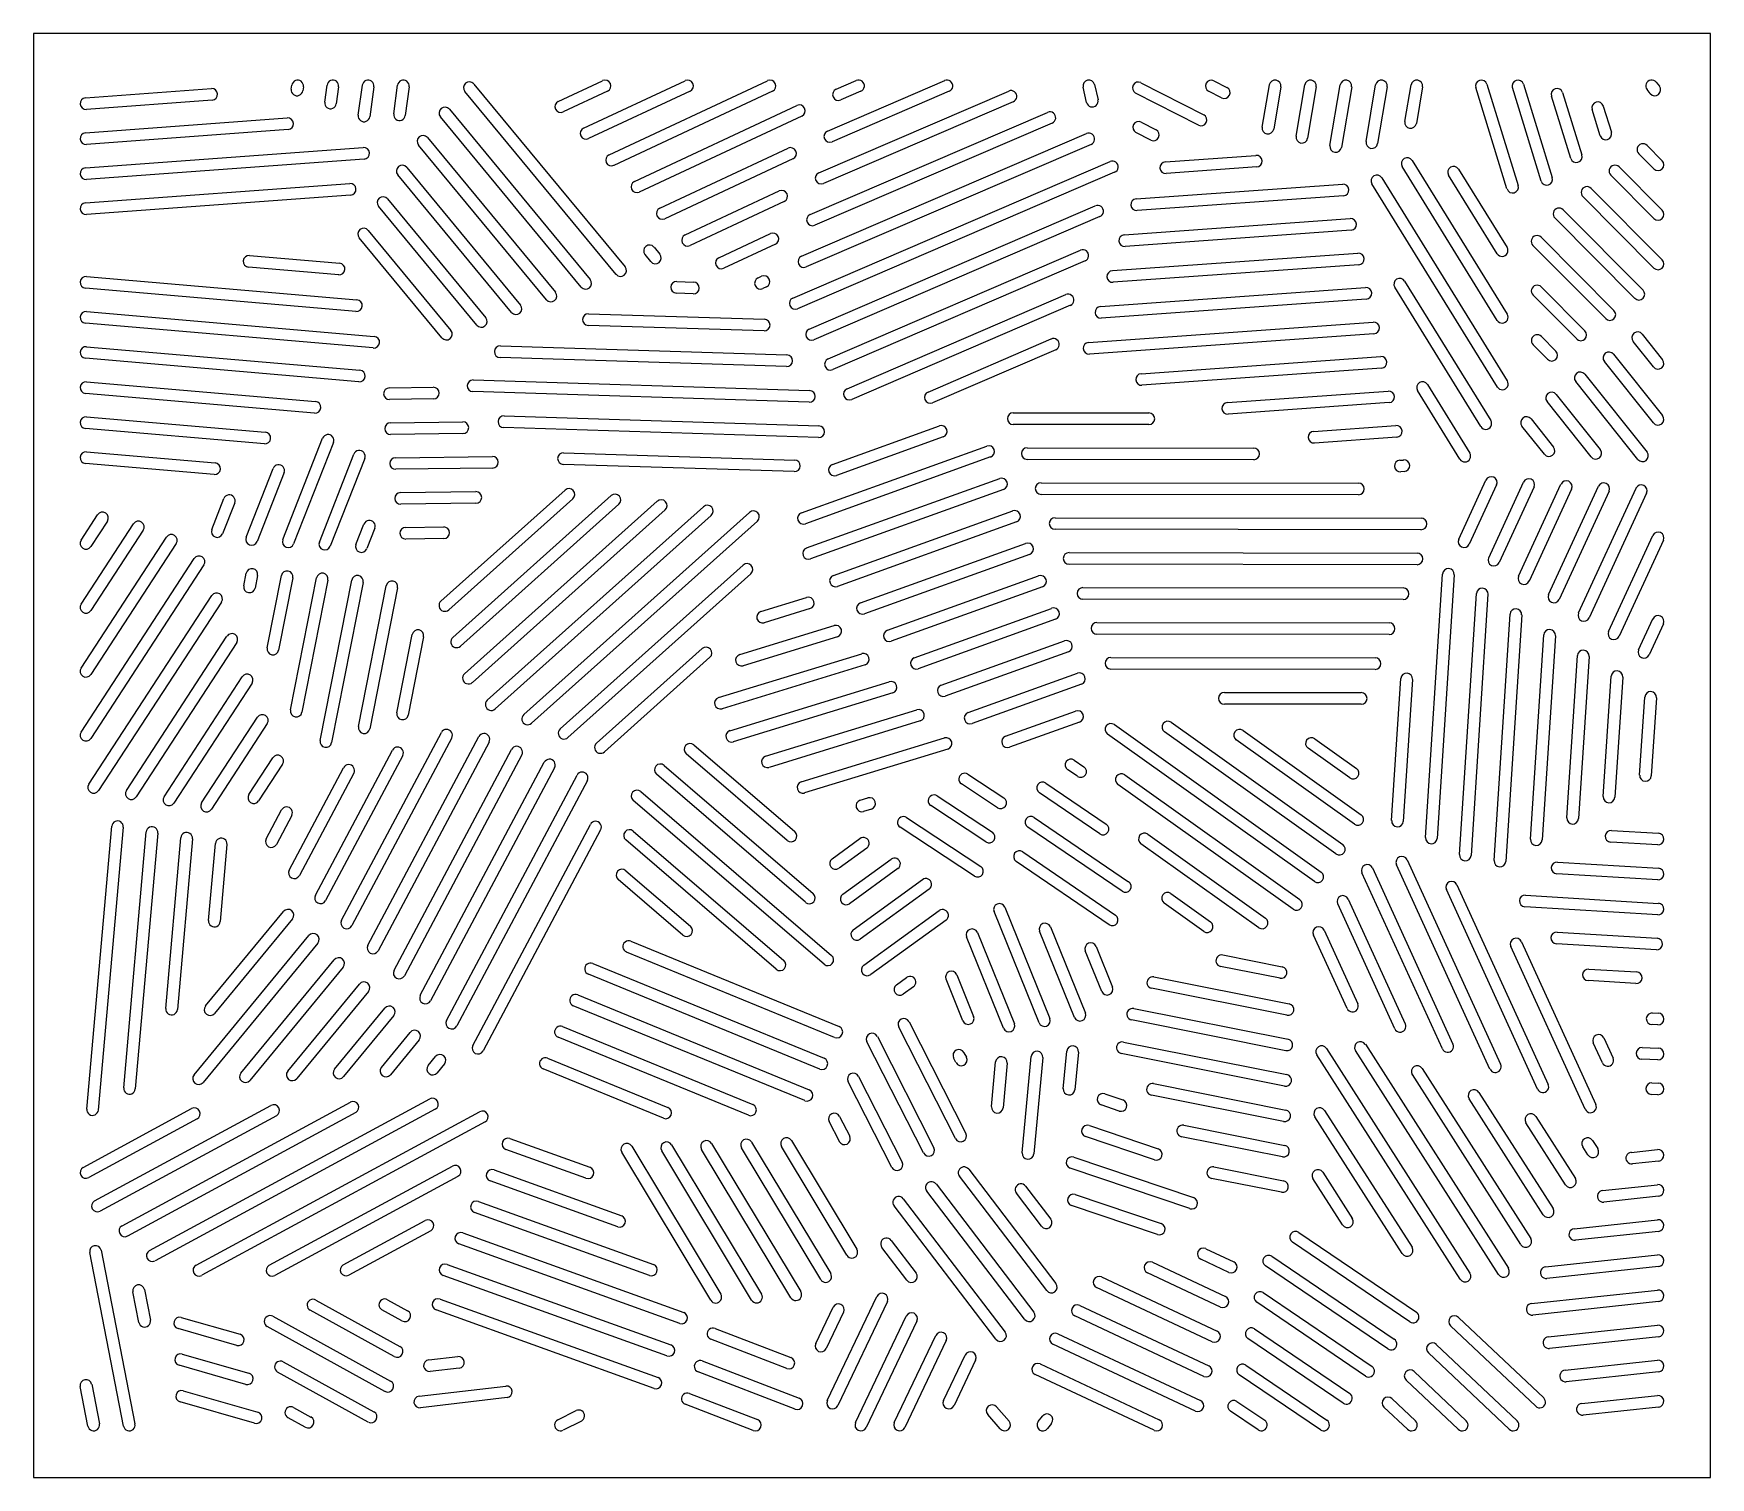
# Model space of a CAD drawing. Header units: inches. Extents: x 0 to 36, y 0 to 31.
import ezdxf

# ---------------------------------------------------------------- set-up
doc = ezdxf.new("R2010")
doc.units = ezdxf.units.IN
doc.layers.add('PROFILE', color=1, linetype='Continuous')
doc.layers.add('SLOTS', color=3, linetype='Continuous')

msp = doc.modelspace()

# ---------------------------------------------------------------- linework, layer by layer
at = {"layer": 'PROFILE'}
msp.add_lwpolyline([(0, 0), (36, 0), (36, 31), (0, 31)], close=True, dxfattribs=at)
at = {"layer": 'SLOTS'}
for p, q in [((5.533, 29.806), (5.545, 29.892)), ((6.252, 29.527), (6.302, 29.892)), ((6.971, 29.248), (7.059, 29.892)), ((7.732, 29.276), (7.815, 29.892)), ((9.451, 29.916), (12.698, 25.99)), ((11.266, 29.543), (12.217, 29.988)), ((11.81, 28.97), (13.987, 29.988)), ((12.355, 28.397), (15.758, 29.988)), ((17.044, 28.907), (19.56, 29.99)), ((17.229, 29.803), (17.663, 29.99)), ((22.776, 29.904), (22.852, 29.578)), ((23.772, 29.945), (25.122, 29.255)), ((25.34, 29.986), (25.619, 29.844)), ((26.377, 28.99), (26.53, 29.896)), ((27.105, 28.794), (27.291, 29.896)), ((27.832, 28.597), (28.051, 29.896)), ((28.606, 28.679), (28.812, 29.896)), ((29.44, 29.112), (29.572, 29.896)), ((31.201, 29.912), (31.871, 27.738)), ((31.986, 29.912), (32.604, 27.907)), ((34.835, 29.953), (34.903, 29.868)), ((1.116, 29.621), (3.818, 29.819)), ((3.836, 29.57), (1.134, 29.372)), ((5.793, 29.858), (5.781, 29.772)), ((6.549, 29.858), (6.5, 29.493)), ((7.306, 29.858), (7.219, 29.214)), ((8.063, 29.858), (7.98, 29.243)), ((12.505, 25.83), (9.259, 29.757)), ((12.323, 29.762), (11.372, 29.317)), ((14.093, 29.762), (11.916, 28.744)), ((15.864, 29.762), (12.461, 28.17)), ((16.858, 28.01), (20.935, 29.765)), ((21.034, 29.536), (16.957, 27.781)), ((19.658, 29.76), (17.143, 28.677)), ((17.761, 29.76), (17.328, 29.574)), ((22.608, 29.521), (22.532, 29.846)), ((25.008, 29.033), (23.658, 29.722)), ((25.505, 29.621), (25.226, 29.764)), ((26.776, 29.854), (26.624, 28.949)), ((27.537, 29.854), (27.351, 28.752)), ((28.298, 29.854), (28.078, 28.555)), ((29.058, 29.854), (28.853, 28.637)), ((29.819, 29.854), (29.687, 29.07)), ((31.632, 27.664), (30.962, 29.838)), ((32.365, 27.833), (31.747, 29.838)), ((33, 28.32), (32.587, 29.658)), ((32.826, 29.732), (33.239, 28.394)), ((34.708, 29.711), (34.64, 29.797)), ((1.116, 28.869), (5.448, 29.187)), ((11.758, 25.558), (8.734, 29.214)), ((8.927, 29.373), (11.951, 25.717)), ((12.899, 27.823), (16.388, 29.455)), ((16.494, 29.228), (13.005, 27.597)), ((16.673, 27.114), (21.77, 29.308)), ((33.634, 28.807), (33.461, 29.369)), ((33.7, 29.442), (33.873, 28.88)), ((5.466, 28.937), (1.134, 28.62)), ((16.487, 26.218), (22.604, 28.851)), ((21.868, 29.078), (16.772, 26.884)), ((23.986, 28.713), (23.666, 28.876)), ((23.78, 29.099), (24.099, 28.936)), ((1.116, 28.117), (7.078, 28.554)), ((11.01, 25.285), (8.264, 28.606)), ((8.457, 28.765), (11.203, 25.444)), ((13.444, 27.25), (16.198, 28.538)), ((22.703, 28.621), (16.586, 25.988)), ((34.638, 28.597), (34.964, 28.269)), ((7.096, 28.305), (1.134, 27.868)), ((8.011, 28.127), (10.455, 25.171)), ((16.304, 28.312), (13.55, 27.024)), ((16.302, 25.321), (23.111, 28.252)), ((24.298, 28.246), (26.241, 28.385)), ((26.259, 28.136), (24.316, 27.996)), ((31.424, 24.842), (29.385, 28.143)), ((29.597, 28.274), (31.637, 24.973)), ((30.592, 28.091), (31.634, 26.404)), ((34.038, 28.136), (34.964, 27.205)), ((34.786, 28.093), (34.461, 28.42)), ((1.116, 27.365), (6.788, 27.781)), ((10.263, 25.012), (7.819, 27.967)), ((23.209, 28.023), (16.401, 25.092)), ((23.671, 27.449), (28.105, 27.766)), ((31.426, 23.411), (28.732, 27.772)), ((28.945, 27.903), (31.639, 23.543)), ((31.421, 26.273), (30.379, 27.96)), ((34.786, 27.029), (33.861, 27.96)), ((6.807, 27.532), (1.134, 27.116)), ((7.598, 27.45), (9.708, 24.898)), ((13.988, 26.677), (16.009, 27.622)), ((16.114, 27.395), (14.094, 26.45)), ((28.123, 27.517), (23.689, 27.2)), ((34.786, 25.965), (33.261, 27.5)), ((33.438, 27.676), (34.964, 26.142)), ((9.515, 24.739), (7.405, 27.291)), ((16.652, 24.655), (22.794, 27.3)), ((22.893, 27.07), (16.75, 24.426)), ((23.416, 26.679), (28.268, 27.026)), ((34.375, 25.315), (32.661, 27.04)), ((32.838, 27.216), (34.552, 25.492)), ((7.184, 26.773), (8.96, 24.625)), ((14.712, 26.187), (15.819, 26.705)), ((28.286, 26.777), (23.434, 26.43)), ((8.768, 24.466), (6.992, 26.614)), ((13.32, 26.415), (13.446, 26.263)), ((15.925, 26.478), (14.818, 25.961)), ((17.058, 24.014), (22.478, 26.347)), ((23.16, 25.909), (28.431, 26.286)), ((33.752, 24.879), (32.189, 26.451)), ((32.366, 26.627), (33.929, 25.055)), ((6.551, 25.818), (4.617, 25.985)), ((4.638, 26.234), (6.572, 26.067)), ((13.253, 26.103), (13.127, 26.256)), ((22.577, 26.117), (17.157, 23.784)), ((28.449, 26.037), (23.178, 25.659)), ((1.136, 25.782), (6.944, 25.282)), ((13.808, 25.676), (14.17, 25.664)), ((15.554, 25.753), (15.629, 25.788)), ((15.735, 25.562), (15.659, 25.526)), ((29.434, 25.685), (31.283, 22.692)), ((32.368, 25.561), (33.305, 24.618)), ((6.923, 25.033), (1.114, 25.533)), ((14.162, 25.414), (13.8, 25.426)), ((17.465, 23.373), (22.162, 25.394)), ((22.904, 25.138), (28.594, 25.546)), ((28.612, 25.296), (22.922, 24.889)), ((31.07, 22.56), (29.221, 25.553)), ((33.128, 24.442), (32.191, 25.385)), ((1.136, 25.029), (7.316, 24.498)), ((11.916, 24.985), (15.69, 24.866)), ((22.261, 25.165), (17.564, 23.143)), ((7.294, 24.249), (1.114, 24.78)), ((15.682, 24.616), (11.908, 24.735)), ((22.649, 24.368), (28.758, 24.805)), ((28.775, 24.556), (22.667, 24.119)), ((32.37, 24.496), (32.682, 24.182)), ((34.533, 24.546), (34.973, 23.997)), ((1.136, 24.277), (7.004, 23.772)), ((10.023, 24.294), (16.175, 24.1)), ((19.203, 23.304), (21.846, 24.442)), ((21.944, 24.212), (19.302, 23.074)), ((32.504, 24.006), (32.192, 24.319)), ((34.777, 23.841), (34.338, 24.39)), ((6.983, 23.523), (1.114, 24.028)), ((16.168, 23.85), (10.015, 24.044)), ((23.778, 23.697), (28.921, 24.065)), ((28.939, 23.816), (23.796, 23.448)), ((34.777, 22.64), (33.722, 23.959)), ((33.918, 24.115), (34.973, 22.796)), ((1.136, 23.524), (6.056, 23.101)), ((7.639, 23.392), (8.581, 23.405)), ((9.439, 23.562), (16.661, 23.334)), ((29.923, 23.466), (30.833, 21.993)), ((34.443, 21.856), (33.107, 23.528)), ((33.302, 23.684), (34.639, 22.013)), ((6.035, 22.852), (1.114, 23.275)), ((8.584, 23.155), (7.642, 23.142)), ((16.653, 23.085), (9.431, 23.312)), ((25.629, 23.078), (29.084, 23.325)), ((29.102, 23.076), (25.647, 22.828)), ((30.621, 21.861), (29.71, 23.335)), ((33.439, 21.911), (32.491, 23.097)), ((32.686, 23.253), (33.634, 22.068)), ((1.136, 22.771), (4.976, 22.441)), ((10.1, 22.791), (16.859, 22.578)), ((21.031, 22.857), (23.944, 22.854)), ((32.148, 22.725), (32.63, 22.122)), ((4.955, 22.192), (1.114, 22.522)), ((7.663, 22.643), (9.216, 22.663)), ((9.22, 22.413), (7.666, 22.393)), ((16.852, 22.328), (10.092, 22.541)), ((17.151, 21.749), (19.446, 22.575)), ((19.53, 22.34), (17.235, 21.514)), ((23.944, 22.604), (21.031, 22.607)), ((27.481, 22.458), (29.247, 22.585)), ((29.265, 22.335), (27.498, 22.209)), ((32.435, 21.966), (31.953, 22.569)), ((1.136, 22.018), (3.897, 21.781)), ((5.351, 20.134), (6.205, 22.312)), ((6.438, 22.22), (5.584, 20.043)), ((6.136, 20.083), (6.877, 21.969)), ((11.38, 22), (16.34, 21.844)), ((16.484, 20.712), (20.463, 22.144)), ((21.331, 22.107), (26.194, 22.101)), ((3.875, 21.532), (1.114, 21.769)), ((4.565, 20.185), (5.145, 21.664)), ((7.109, 21.878), (6.369, 19.992)), ((7.772, 21.894), (9.852, 21.921)), ((9.855, 21.671), (7.775, 21.644)), ((16.332, 21.594), (11.372, 21.75)), ((20.547, 21.909), (16.569, 20.477)), ((26.194, 21.851), (21.33, 21.857)), ((29.332, 21.839), (29.41, 21.844)), ((5.378, 21.573), (4.798, 20.094)), ((16.595, 19.955), (20.741, 21.447)), ((21.63, 21.357), (28.443, 21.349)), ((29.428, 21.595), (29.35, 21.589)), ((30.595, 20.142), (31.181, 21.413)), ((31.408, 21.309), (30.823, 20.038)), ((31.239, 19.746), (31.986, 21.369)), ((32.213, 21.265), (31.466, 19.642)), ((31.882, 19.351), (32.791, 21.325)), ((32.526, 18.955), (33.597, 21.281)), ((3.826, 20.354), (4.086, 21.016)), ((4.318, 20.925), (4.058, 20.262)), ((7.88, 21.145), (9.495, 21.166)), ((9.498, 20.916), (7.883, 20.895)), ((8.746, 18.814), (11.41, 21.199)), ((11.577, 21.013), (8.913, 18.628)), ((9, 18.034), (12.401, 21.079)), ((12.567, 20.893), (9.166, 17.848)), ((9.253, 17.254), (13.391, 20.959)), ((20.826, 21.212), (16.68, 19.72)), ((28.443, 21.099), (21.63, 21.107)), ((33.018, 21.221), (32.11, 19.246)), ((33.824, 21.177), (32.753, 18.851)), ((33.17, 18.56), (34.402, 21.237)), ((34.629, 21.132), (33.397, 18.455)), ((1.02, 20.122), (1.376, 20.668)), ((1.586, 20.531), (1.23, 19.986)), ((13.558, 20.773), (9.42, 17.068)), ((9.742, 16.686), (14.382, 20.84)), ((14.549, 20.653), (9.909, 16.499)), ((10.524, 16.379), (15.373, 20.72)), ((15.539, 20.534), (10.691, 16.192)), ((17.174, 19.366), (21.02, 20.75)), ((21.93, 20.606), (29.786, 20.597)), ((1.02, 18.749), (2.145, 20.474)), ((1.02, 17.377), (2.853, 20.187)), ((2.354, 20.337), (1.23, 18.613)), ((6.922, 20.032), (7.094, 20.469)), ((7.326, 20.378), (7.155, 19.941)), ((7.988, 20.397), (8.805, 20.407)), ((21.104, 20.515), (17.258, 19.131)), ((29.786, 20.347), (21.93, 20.356)), ((33.813, 18.164), (34.761, 20.224)), ((3.063, 20.051), (1.23, 17.24)), ((8.808, 20.157), (7.991, 20.147)), ((17.752, 18.777), (21.298, 20.053)), ((21.383, 19.818), (17.837, 18.542)), ((22.23, 19.856), (29.702, 19.847)), ((34.989, 20.12), (34.04, 18.059)), ((1.02, 16.004), (3.45, 19.728)), ((3.659, 19.592), (1.23, 15.867)), ((11.306, 16.072), (15.231, 19.587)), ((29.701, 19.597), (22.229, 19.606)), ((4.513, 19.143), (4.566, 19.412)), ((4.811, 19.363), (4.758, 19.095)), ((5.015, 17.81), (5.321, 19.363)), ((5.566, 19.314), (5.26, 17.762)), ((5.517, 16.477), (6.075, 19.313)), ((6.321, 19.265), (5.762, 16.429)), ((6.153, 15.824), (6.83, 19.264)), ((7.075, 19.216), (6.398, 15.776)), ((6.976, 16.12), (7.571, 19.146)), ((7.816, 19.098), (7.221, 16.072)), ((15.398, 19.401), (11.472, 15.886)), ((18.33, 18.188), (21.576, 19.356)), ((21.661, 19.121), (18.415, 17.953)), ((22.529, 19.105), (29.402, 19.098)), ((29.884, 13.737), (30.25, 19.395)), ((30.5, 19.378), (30.134, 13.721)), ((1.185, 14.883), (3.826, 18.932)), ((4.035, 18.795), (1.394, 14.747)), ((15.612, 18.59), (16.595, 18.892)), ((29.402, 18.848), (22.529, 18.855)), ((30.612, 13.373), (30.975, 18.977)), ((31.224, 18.961), (30.862, 13.356)), ((16.669, 18.653), (15.686, 18.351)), ((18.908, 17.599), (21.855, 18.659)), ((21.939, 18.424), (18.993, 17.364)), ((31.355, 13.243), (31.698, 18.533)), ((31.947, 18.517), (31.605, 13.227)), ((34.457, 17.768), (34.761, 18.431)), ((1.993, 14.749), (4.153, 18.062)), ((7.798, 16.416), (8.129, 18.097)), ((8.374, 18.049), (8.044, 16.368)), ((15.16, 17.667), (17.187, 18.289)), ((17.26, 18.05), (15.234, 17.428)), ((22.829, 18.355), (29.102, 18.348)), ((29.102, 18.098), (22.829, 18.105)), ((32.137, 13.702), (32.42, 18.089)), ((32.67, 18.072), (32.386, 13.686)), ((34.989, 18.326), (34.684, 17.664)), ((4.363, 17.925), (2.202, 14.613)), ((12.087, 15.765), (14.354, 17.795)), ((14.708, 16.743), (17.779, 17.686)), ((19.486, 17.01), (22.133, 17.962)), ((22.218, 17.727), (19.571, 16.775)), ((32.918, 14.161), (33.143, 17.644)), ((14.521, 17.609), (12.254, 15.579)), ((17.852, 17.447), (14.782, 16.504)), ((23.129, 17.605), (28.803, 17.598)), ((28.802, 17.348), (23.129, 17.355)), ((33.393, 17.628), (33.167, 14.145)), ((2.801, 14.615), (4.481, 17.191)), ((4.691, 17.055), (3.01, 14.479)), ((14.95, 16.033), (18.371, 17.083)), ((20.065, 16.421), (22.411, 17.266)), ((22.496, 17.03), (20.149, 16.186)), ((29.156, 14.102), (29.354, 17.152)), ((29.603, 17.135), (29.406, 14.086)), ((33.699, 14.62), (33.866, 17.2)), ((34.116, 17.184), (33.949, 14.604)), ((18.444, 16.844), (15.023, 15.794)), ((28.503, 16.599), (25.564, 16.602)), ((25.565, 16.852), (28.503, 16.849)), ((34.48, 15.079), (34.589, 16.755)), ((34.838, 16.739), (34.73, 15.063)), ((3.609, 14.481), (4.809, 16.321)), ((15.715, 15.484), (18.963, 16.481)), ((19.036, 16.242), (15.789, 15.245)), ((20.867, 15.913), (22.371, 16.454)), ((22.456, 16.219), (20.952, 15.678)), ((24.424, 16.213), (28.106, 13.59)), ((5.018, 16.184), (3.818, 14.345)), ((6.613, 11.964), (8.757, 15.995)), ((8.978, 15.877), (6.834, 11.847)), ((7.176, 11.426), (9.559, 15.906)), ((16.481, 14.934), (19.554, 15.878)), ((27.5, 12.794), (23.058, 15.959)), ((23.203, 16.163), (27.645, 12.997)), ((27.961, 13.386), (24.279, 16.01)), ((25.965, 16.036), (28.503, 14.228)), ((27.506, 15.859), (28.402, 15.221)), ((6.05, 12.502), (7.706, 15.616)), ((7.927, 15.499), (6.27, 12.385)), ((9.78, 15.789), (7.397, 11.309)), ((7.74, 10.889), (10.262, 15.631)), ((10.483, 15.513), (7.961, 10.771)), ((16.179, 13.676), (14.012, 15.537)), ((14.175, 15.727), (16.342, 13.866)), ((19.628, 15.639), (16.554, 14.695)), ((28.358, 14.024), (25.82, 15.833)), ((28.257, 15.017), (27.361, 15.656)), ((4.623, 14.663), (5.137, 15.451)), ((5.346, 15.314), (4.832, 14.526)), ((5.486, 13.04), (6.655, 15.238)), ((6.876, 15.12), (5.707, 12.923)), ((8.303, 10.351), (10.965, 15.355)), ((11.186, 15.237), (8.524, 10.233)), ((13.536, 15.287), (16.737, 12.537)), ((22.409, 15.053), (22.202, 15.194)), ((22.343, 15.401), (22.55, 15.26)), ((8.867, 9.813), (11.668, 15.079)), ((11.889, 14.962), (9.087, 9.695)), ((16.574, 12.348), (13.373, 15.097)), ((20.694, 14.379), (19.918, 14.889)), ((20.056, 15.098), (20.832, 14.588)), ((21.733, 14.909), (23.03, 14.026)), ((27.038, 12.201), (23.28, 14.88)), ((23.425, 15.084), (27.184, 12.405)), ((16.97, 11.019), (12.874, 14.537)), ((13.037, 14.727), (17.133, 11.209)), ((17.745, 14.538), (17.913, 14.589)), ((20.446, 13.645), (19.261, 14.424)), ((19.398, 14.633), (20.584, 13.854)), ((22.889, 13.819), (21.593, 14.702)), ((4.993, 13.71), (5.323, 14.33)), ((5.544, 14.213), (5.214, 13.592)), ((17.986, 14.35), (17.818, 14.299)), ((18.741, 14.167), (20.336, 13.119)), ((21.484, 14.171), (23.509, 12.791)), ((1.142, 7.91), (1.678, 13.981)), ((1.927, 13.959), (1.391, 7.888)), ((1.935, 8.363), (2.42, 13.858)), ((2.669, 13.836), (2.184, 8.341)), ((2.838, 10.067), (3.162, 13.735)), ((3.411, 13.713), (3.087, 10.045)), ((9.43, 9.275), (11.954, 14.021)), ((12.175, 13.903), (9.651, 9.157)), ((15.945, 10.911), (12.712, 13.687)), ((12.875, 13.877), (16.108, 11.101)), ((17.145, 13.283), (17.74, 13.715)), ((20.198, 12.91), (18.604, 13.958)), ((23.368, 12.585), (21.344, 13.964)), ((23.919, 13.81), (26.45, 12.007)), ((33.873, 13.891), (34.883, 13.829)), ((3.758, 11.956), (3.904, 13.612)), ((4.153, 13.59), (4.007, 11.934)), ((17.887, 13.512), (17.292, 13.08)), ((21.235, 13.433), (23.228, 12.075)), ((26.305, 11.803), (23.774, 13.607)), ((34.867, 13.58), (33.858, 13.642)), ((12.714, 13.027), (14.102, 11.834)), ((17.372, 12.521), (18.411, 13.275)), ((18.558, 13.072), (17.519, 12.318)), ((23.088, 11.868), (21.094, 13.226)), ((30.245, 9.201), (28.516, 12.981)), ((28.743, 13.085), (30.472, 9.305)), ((31.267, 8.769), (29.261, 13.156)), ((29.488, 13.26), (31.494, 8.873)), ((34.867, 12.828), (32.699, 12.961)), ((32.715, 13.211), (34.883, 13.078)), ((13.94, 11.645), (12.551, 12.837)), ((17.599, 11.759), (19.082, 12.835)), ((19.229, 12.632), (17.746, 11.556)), ((32.29, 8.336), (30.33, 12.62)), ((30.558, 12.724), (32.517, 8.44)), ((20.852, 12.241), (21.818, 9.855)), ((25.125, 11.723), (24.269, 12.333)), ((24.414, 12.537), (25.27, 11.927)), ((29.222, 9.634), (27.997, 12.314)), ((28.224, 12.418), (29.449, 9.738)), ((34.867, 12.077), (32.015, 12.252)), ((32.03, 12.501), (34.883, 12.326)), ((3.694, 10.122), (5.366, 12.152)), ((5.559, 11.993), (3.887, 9.963)), ((17.826, 10.997), (19.442, 12.17)), ((19.589, 11.967), (17.972, 10.795)), ((21.586, 9.761), (20.62, 12.148)), ((3.446, 8.642), (5.91, 11.633)), ((20.824, 9.646), (20.031, 11.605)), ((20.263, 11.698), (21.056, 9.739)), ((22.349, 9.877), (21.599, 11.728)), ((21.831, 11.821), (22.58, 9.971)), ((28.2, 10.067), (27.477, 11.646)), ((27.704, 11.75), (28.427, 10.17)), ((32.709, 11.708), (34.854, 11.577)), ((6.103, 11.474), (3.639, 8.483)), ((17.198, 9.448), (12.728, 11.281)), ((12.823, 11.512), (17.293, 9.679)), ((22.932, 10.435), (22.579, 11.307)), ((22.81, 11.401), (23.163, 10.529)), ((25.532, 11.217), (26.807, 10.963)), ((33.312, 7.904), (31.714, 11.399)), ((31.941, 11.503), (33.54, 8.008)), ((34.838, 11.327), (32.694, 11.459)), ((4.451, 8.682), (6.454, 11.113)), ((6.647, 10.954), (4.644, 8.524)), ((16.878, 8.769), (11.911, 10.805)), ((12.006, 11.037), (16.973, 9)), ((26.759, 10.718), (25.483, 10.972)), ((33.388, 10.915), (34.413, 10.852)), ((5.457, 8.723), (6.998, 10.594)), ((18.525, 10.578), (18.742, 10.735)), ((18.889, 10.533), (18.672, 10.376)), ((19.95, 9.805), (19.589, 10.698)), ((19.82, 10.792), (20.182, 9.899)), ((26.905, 9.923), (24.003, 10.502)), ((24.052, 10.748), (26.954, 10.169)), ((34.398, 10.603), (33.373, 10.666)), ((7.191, 10.435), (5.65, 8.564)), ((16.557, 8.09), (11.588, 10.127)), ((11.682, 10.359), (16.652, 8.321)), ((6.462, 8.764), (7.542, 10.075)), ((7.735, 9.916), (6.655, 8.605)), ((18.795, 9.784), (20.015, 7.388)), ((26.882, 9.163), (23.571, 9.824)), ((23.62, 10.069), (26.931, 9.409)), ((34.871, 9.719), (34.745, 9.722)), ((34.752, 9.972), (34.879, 9.969)), ((7.468, 8.805), (8.086, 9.555)), ((8.279, 9.396), (7.661, 8.646)), ((15.346, 7.776), (11.264, 9.45)), ((11.359, 9.681), (15.44, 8.007)), ((18.115, 9.468), (19.33, 7.08)), ((19.792, 7.275), (18.573, 9.671)), ((33.712, 9.435), (33.909, 9.004)), ((8.473, 8.846), (8.63, 9.036)), ((11.035, 9.003), (13.618, 7.944)), ((19.108, 6.966), (17.892, 9.355)), ((19.803, 8.906), (19.752, 9.006)), ((19.975, 9.119), (20.026, 9.02)), ((21.225, 6.968), (21.417, 9.037)), ((21.666, 9.014), (21.474, 6.945)), ((22.107, 8.347), (22.181, 9.153)), ((22.43, 9.13), (22.355, 8.324)), ((26.859, 8.403), (23.35, 9.103)), ((23.398, 9.348), (26.907, 8.648)), ((30.627, 4.255), (27.547, 9.075)), ((27.758, 9.21), (30.837, 4.389)), ((31.452, 4.355), (28.38, 9.164)), ((28.591, 9.299), (31.663, 4.49)), ((33.681, 8.9), (33.484, 9.331)), ((34.535, 9.229), (34.879, 9.218)), ((8.823, 8.877), (8.666, 8.687)), ((13.523, 7.713), (10.94, 8.772)), ((20.564, 7.961), (20.653, 8.921)), ((20.902, 8.898), (20.813, 7.938)), ((31.932, 4.998), (29.6, 8.648)), ((29.81, 8.783), (32.143, 5.132)), ((34.871, 8.968), (34.527, 8.979)), ((18.423, 6.657), (17.487, 8.497)), ((17.71, 8.61), (18.646, 6.771)), ((24.046, 8.455), (26.884, 7.888)), ((34.742, 8.472), (34.879, 8.468)), ((1.311, 5.938), (5.097, 7.987)), ((1.9, 5.404), (6.801, 8.056)), ((2.489, 4.87), (8.505, 8.126)), ((23.306, 7.867), (22.919, 7.998)), ((22.999, 8.235), (23.386, 8.104)), ((26.835, 7.643), (23.997, 8.209)), ((32.411, 5.64), (30.819, 8.132)), ((31.03, 8.267), (32.622, 5.775)), ((34.871, 8.218), (34.734, 8.222)), ((1.065, 6.658), (3.393, 7.918)), ((3.512, 7.698), (1.185, 6.438)), ((5.216, 7.767), (1.43, 5.718)), ((6.92, 7.837), (2.019, 5.184)), ((8.624, 7.906), (2.608, 4.65)), ((3.491, 4.559), (9.575, 7.852)), ((9.694, 7.633), (3.61, 4.34)), ((17.299, 7.213), (17.082, 7.639)), ((17.305, 7.752), (17.522, 7.326)), ((24.693, 7.561), (26.861, 7.128)), ((29.384, 4.807), (27.506, 7.746)), ((27.717, 7.881), (29.594, 4.942)), ((32.891, 6.283), (32.039, 7.616)), ((32.25, 7.751), (33.102, 6.417)), ((10.225, 7.278), (11.945, 6.659)), ((15.414, 7.202), (17.113, 4.377)), ((16.271, 7.232), (17.675, 4.899)), ((24.065, 6.819), (22.585, 7.319)), ((22.666, 7.556), (24.145, 7.056)), ((26.812, 6.883), (24.644, 7.315)), ((33.469, 7.235), (33.581, 7.06)), ((11.86, 6.424), (10.14, 7.043)), ((14.54, 3.805), (12.628, 6.984)), ((12.842, 7.113), (14.754, 3.934)), ((15.414, 3.807), (13.485, 7.014)), ((13.699, 7.143), (15.628, 3.936)), ((16.257, 3.86), (14.342, 7.044)), ((14.557, 7.173), (16.472, 3.989)), ((16.899, 4.249), (15.2, 7.074)), ((17.46, 4.77), (16.057, 7.103)), ((22.332, 6.877), (24.904, 6.008)), ((33.371, 6.925), (33.259, 7.1)), ((34.297, 6.98), (34.862, 7.04)), ((5.06, 4.556), (8.993, 6.685)), ((9.888, 6.602), (12.626, 5.617)), ((20.076, 6.618), (21.949, 4.164)), ((24.824, 5.771), (22.252, 6.64)), ((25.34, 6.667), (26.837, 6.368)), ((27.676, 6.551), (28.312, 5.556)), ((34.888, 6.792), (34.323, 6.732)), ((9.112, 6.465), (5.179, 4.336)), ((12.542, 5.381), (9.803, 6.367)), ((21.277, 3.397), (19.175, 6.149)), ((19.374, 6.301), (21.476, 3.549)), ((21.751, 4.012), (19.877, 6.466)), ((21.297, 6.253), (21.839, 5.545)), ((26.789, 6.123), (25.291, 6.422)), ((28.101, 5.422), (27.465, 6.417)), ((33.685, 6.161), (34.862, 6.286)), ((9.551, 5.926), (13.308, 4.574)), ((20.661, 2.968), (18.473, 5.832)), ((18.672, 5.984), (20.859, 3.12)), ((21.64, 5.393), (21.099, 6.102)), ((24.128, 5.215), (22.284, 5.838)), ((22.364, 6.075), (24.208, 5.451)), ((34.888, 6.037), (33.712, 5.912)), ((6.649, 4.563), (8.411, 5.517)), ((13.224, 4.339), (9.466, 5.691)), ((33.074, 5.341), (34.862, 5.532)), ((8.53, 5.297), (6.768, 4.343)), ((9.214, 5.251), (13.957, 3.544)), ((18.41, 5.091), (18.948, 4.387)), ((29.548, 3.342), (27.025, 5.055)), ((27.165, 5.261), (29.688, 3.549)), ((34.888, 5.283), (33.1, 5.093)), ((1.932, 1.101), (1.207, 4.829)), ((1.452, 4.877), (2.177, 1.149)), ((13.872, 3.309), (9.129, 5.015)), ((18.749, 4.235), (18.212, 4.939)), ((25.66, 4.403), (25.058, 4.686)), ((25.164, 4.912), (25.767, 4.63)), ((26.586, 4.748), (29.211, 2.967)), ((32.462, 4.522), (34.862, 4.778)), ((13.597, 2.611), (8.792, 4.339)), ((8.877, 4.575), (13.682, 2.846)), ((25.481, 3.659), (23.913, 4.395)), ((24.019, 4.621), (25.587, 3.886)), ((29.071, 2.76), (26.446, 4.541)), ((34.888, 4.529), (32.488, 4.273)), ((2.262, 3.33), (2.134, 3.988)), ((2.38, 4.035), (2.508, 3.378)), ((25.302, 2.915), (22.822, 4.078)), ((22.928, 4.304), (25.408, 3.141)), ((26.398, 3.969), (28.734, 2.384)), ((32.159, 3.736), (34.862, 4.023)), ((6.059, 3.809), (7.865, 2.815)), ((7.601, 3.816), (8.03, 3.58)), ((8.729, 3.831), (13.406, 2.148)), ((16.794, 2.874), (17.166, 3.655)), ((17.041, 1.651), (18.105, 3.883)), ((18.331, 3.775), (17.267, 1.543)), ((22.46, 3.695), (25.229, 2.397)), ((28.593, 2.177), (26.258, 3.762)), ((34.888, 3.775), (32.185, 3.487)), ((3.171, 3.436), (4.433, 3.074)), ((7.545, 1.849), (5.017, 3.242)), ((5.137, 3.461), (7.666, 2.068)), ((7.744, 2.596), (5.939, 3.59)), ((7.91, 3.361), (7.48, 3.597)), ((13.322, 1.913), (8.644, 3.596)), ((17.391, 3.547), (17.019, 2.767)), ((17.647, 1.179), (18.737, 3.465)), ((18.962, 3.357), (17.873, 1.071)), ((25.123, 2.171), (22.354, 3.469)), ((32.248, 1.528), (30.42, 3.255)), ((30.592, 3.437), (32.42, 1.71)), ((32.518, 3.02), (34.862, 3.269)), ((4.364, 2.834), (3.102, 3.196)), ((16.17, 2.339), (14.541, 2.966)), ((14.63, 3.199), (16.26, 2.572)), ((18.478, 1.179), (19.368, 3.046)), ((19.594, 2.938), (18.704, 1.071)), ((21.991, 3.087), (25.049, 1.653)), ((28.116, 1.595), (26.07, 2.983)), ((26.211, 3.19), (28.256, 1.801)), ((34.888, 3.02), (32.545, 2.771)), ((3.193, 2.65), (4.623, 2.239)), ((8.484, 2.523), (9.107, 2.597)), ((19.535, 1.653), (19.999, 2.627)), ((24.943, 1.426), (21.885, 2.86)), ((31.679, 1.034), (29.944, 2.674)), ((30.115, 2.855), (31.85, 1.216)), ((4.554, 1.999), (3.124, 2.409)), ((7.187, 1.19), (5.24, 2.263)), ((5.36, 2.482), (7.308, 1.409)), ((9.137, 2.348), (8.514, 2.275)), ((16.347, 1.468), (14.265, 2.268)), ((14.355, 2.502), (16.436, 1.701)), ((20.225, 2.52), (19.761, 1.546)), ((24.061, 1.012), (21.503, 2.211)), ((21.609, 2.437), (24.167, 1.238)), ((27.625, 1.022), (25.883, 2.204)), ((26.023, 2.411), (27.765, 1.228)), ((29.639, 2.274), (30.758, 1.216)), ((32.878, 2.304), (34.862, 2.515)), ((34.888, 2.266), (32.905, 2.055)), ((1.168, 1.101), (1.002, 1.952)), ((1.248, 2), (1.413, 1.149)), ((3.214, 1.863), (4.813, 1.404)), ((8.276, 1.743), (10.136, 1.963)), ((14.08, 1.804), (15.541, 1.242)), ((30.587, 1.034), (29.467, 2.092)), ((4.745, 1.164), (3.145, 1.623)), ((5.584, 1.502), (5.955, 1.298)), ((10.166, 1.715), (8.306, 1.495)), ((15.451, 1.008), (13.99, 1.571)), ((20.673, 1.518), (20.943, 1.207)), ((25.835, 1.632), (26.43, 1.228)), ((29.495, 1.034), (28.991, 1.51)), ((29.162, 1.692), (29.666, 1.216)), ((33.238, 1.588), (34.862, 1.761)), ((34.888, 1.512), (33.265, 1.339)), ((5.834, 1.079), (5.463, 1.283)), ((11.254, 1.237), (11.648, 1.435)), ((11.76, 1.211), (11.367, 1.013)), ((20.754, 1.043), (20.484, 1.355)), ((21.569, 1.201), (21.657, 1.315)), ((21.855, 1.162), (21.768, 1.049)), ((26.289, 1.022), (25.695, 1.425))]:
    msp.add_line(p, q, dxfattribs=at)
for centre, start, end in [((5.669, 29.875), -7.7005, 172.2995), ((6.426, 29.875), -7.7005, 172.2995), ((7.182, 29.875), -7.7005, 172.2995), ((7.939, 29.875), -7.7005, 172.2995), ((9.355, 29.837), 39.5872, 219.5872), ((12.27, 29.875), -64.9383, 115.0617), ((14.04, 29.875), -64.9383, 115.0617), ((15.811, 29.875), -64.9383, 115.0617), ((17.712, 29.875), -66.711, 113.289), ((19.609, 29.875), -66.711, 113.289), ((22.654, 29.875), 13.1822, 193.1822), ((23.715, 29.834), 62.9418, 242.9418), ((25.283, 29.875), 62.9418, 242.9418), ((26.653, 29.875), -9.5792, 170.4208), ((27.414, 29.875), -9.5792, 170.4208), ((28.174, 29.875), -9.5792, 170.4208), ((28.935, 29.875), -9.5792, 170.4208), ((29.696, 29.875), -9.5792, 170.4208), ((31.081, 29.875), 17.1418, 197.1418), ((31.866, 29.875), 17.1418, 197.1418), ((34.737, 29.875), 38.8214, 218.8214), ((1.125, 29.496), 94.1957, 274.1957), ((3.827, 29.694), -85.8043, 94.1957), ((5.657, 29.789), 172.2995, 352.2995), ((6.376, 29.51), 172.2995, 352.2995), ((11.319, 29.43), -244.9383, -64.9383), ((17.279, 29.688), -246.711, -66.711), ((20.984, 29.65), -66.711, 113.289), ((22.73, 29.549), 193.1822, 373.1822), ((25.562, 29.732), -117.0582, 62.9418), ((32.706, 29.695), 17.1418, 197.1418), ((33.581, 29.406), 17.1418, 197.1418), ((34.806, 29.79), -141.1786, 38.8214), ((5.457, 29.062), -85.8043, 94.1957), ((7.095, 29.231), 172.2995, 352.2995), ((7.856, 29.259), 172.2995, 352.2995), ((8.831, 29.294), 39.5872, 219.5872), ((16.441, 29.342), -64.9383, 115.0617), ((21.819, 29.193), -66.711, 113.289), ((25.065, 29.144), -117.0582, 62.9418), ((1.125, 28.744), 94.1957, 274.1957), ((8.36, 28.686), 39.5872, 219.5872), ((11.863, 28.857), -244.9383, -64.9383), ((17.093, 28.792), -246.711, -66.711), ((22.654, 28.736), -66.711, 113.289), ((23.723, 28.988), 62.9418, 242.9418), ((24.042, 28.824), -117.0582, 62.9418), ((26.5, 28.969), 170.4208, 350.4208), ((29.563, 29.091), 170.4208, 350.4208), ((33.754, 28.844), -162.8582, 17.1418), ((7.087, 28.43), -85.8043, 94.1957), ((16.251, 28.425), -64.9383, 115.0617), ((27.228, 28.773), 170.4208, 350.4208), ((27.955, 28.576), 170.4208, 350.4208), ((28.73, 28.658), 170.4208, 350.4208), ((34.549, 28.509), 44.8317, 224.8317), ((1.125, 27.992), 94.1957, 274.1957), ((7.915, 28.047), 39.5872, 219.5872), ((12.408, 28.284), -244.9383, -64.9383), ((23.16, 28.137), -66.711, 113.289), ((24.307, 28.121), -265.9068, -85.9068), ((26.25, 28.26), -85.9068, 94.0932), ((29.491, 28.208), 31.708, 211.708), ((30.486, 28.025), 31.708, 211.708), ((33.119, 28.357), -162.8582, 17.1418), ((33.949, 28.048), 44.8317, 224.8317), ((34.875, 28.181), -135.1683, 44.8317), ((6.797, 27.656), -85.8043, 94.1957), ((12.952, 27.71), -244.9383, -64.9383), ((16.908, 27.896), -246.711, -66.711), ((28.114, 27.642), -85.9068, 94.0932), ((28.839, 27.837), 31.708, 211.708), ((31.752, 27.701), -162.8582, 17.1418), ((32.485, 27.87), -162.8582, 17.1418), ((1.125, 27.24), 94.1957, 274.1957), ((7.502, 27.37), 39.5872, 219.5872), ((16.062, 27.508), -64.9383, 115.0617), ((23.68, 27.324), -265.9068, -85.9068), ((33.349, 27.588), 44.8317, 224.8317), ((13.497, 27.137), -244.9383, -64.9383), ((16.722, 26.999), -246.711, -66.711), ((22.844, 27.185), -66.711, 113.289), ((28.277, 26.901), -85.9068, 94.0932), ((32.749, 27.128), 44.8317, 224.8317), ((34.875, 27.117), -135.1683, 44.8317), ((7.088, 26.694), 39.5872, 219.5872), ((14.041, 26.563), -244.9383, -64.9383), ((15.872, 26.592), -64.9383, 115.0617), ((23.425, 26.554), -265.9068, -85.9068), ((32.277, 26.539), 44.8317, 224.8317), ((13.223, 26.335), 39.5872, 219.5872), ((22.527, 26.232), -66.711, 113.289), ((28.44, 26.161), -85.9068, 94.0932), ((31.528, 26.339), 211.708, 391.708), ((4.628, 26.109), 85.0822, 265.0822), ((6.561, 25.943), -94.9178, 85.0822), ((12.602, 25.91), 219.5872, 399.5872), ((13.349, 26.183), 219.5872, 399.5872), ((14.765, 26.074), -244.9383, -64.9383), ((16.537, 26.103), -246.711, -66.711), ((34.875, 26.054), -135.1683, 44.8317), ((1.125, 25.658), 85.0822, 265.0822), ((11.854, 25.637), 219.5872, 399.5872), ((13.804, 25.551), 88.1946, 268.1946), ((14.166, 25.539), 268.1946, 448.1946), ((15.606, 25.64), -244.9383, -64.9383), ((15.682, 25.675), -64.9383, 115.0617), ((23.169, 25.784), -265.9068, -85.9068), ((29.328, 25.619), 31.708, 211.708), ((32.279, 25.473), 44.8317, 224.8317), ((6.933, 25.158), -94.9178, 85.0822), ((11.107, 25.364), 219.5872, 399.5872), ((16.351, 25.207), -246.711, -66.711), ((22.211, 25.279), -66.711, 113.289), ((28.603, 25.421), -85.9068, 94.0932), ((34.464, 25.404), -135.1683, 44.8317), ((1.125, 24.905), 85.0822, 265.0822), ((9.612, 24.819), 219.5872, 399.5872), ((10.359, 25.092), 219.5872, 399.5872), ((11.912, 24.86), 88.1946, 268.1946), ((15.686, 24.741), 268.1946, 448.1946), ((22.913, 25.014), -265.9068, -85.9068), ((31.53, 24.908), 211.708, 391.708), ((33.84, 24.967), -135.1683, 44.8317), ((7.305, 24.373), -94.9178, 85.0822), ((8.864, 24.546), 219.5872, 399.5872), ((16.701, 24.541), -246.711, -66.711), ((28.767, 24.681), -85.9068, 94.0932), ((32.281, 24.408), 44.8317, 224.8317), ((33.217, 24.53), -135.1683, 44.8317), ((34.436, 24.468), 38.6433, 218.6433), ((1.125, 24.152), 85.0822, 265.0822), ((10.019, 24.169), 88.1946, 268.1946), ((21.895, 24.327), -66.711, 113.289), ((22.658, 24.244), -265.9068, -85.9068), ((32.593, 24.094), -135.1683, 44.8317), ((33.82, 24.037), 38.6433, 218.6433), ((6.994, 23.647), -94.9178, 85.0822), ((16.171, 23.975), 268.1946, 448.1946), ((17.108, 23.899), -246.711, -66.711), ((28.93, 23.94), -85.9068, 94.0932), ((34.875, 23.919), -141.3567, 38.6433), ((1.125, 23.399), 85.0822, 265.0822), ((8.583, 23.28), -89.2596, 90.7404), ((9.435, 23.437), 88.1946, 268.1946), ((23.787, 23.572), -265.9068, -85.9068), ((29.817, 23.4), 31.708, 211.708), ((31.533, 23.477), 211.708, 391.708), ((33.204, 23.606), 38.6433, 218.6433), ((6.045, 22.976), -94.9178, 85.0822), ((7.64, 23.267), -269.2596, -89.2596), ((16.657, 23.21), 268.1946, 448.1946), ((17.515, 23.258), -246.711, -66.711), ((19.252, 23.189), -246.711, -66.711), ((25.638, 22.953), -265.9068, -85.9068), ((29.093, 23.2), -85.9068, 94.0932), ((32.589, 23.175), 38.6433, 218.6433), ((1.125, 22.647), 85.0822, 265.0822), ((10.096, 22.666), 88.1946, 268.1946), ((21.031, 22.732), 89.9338, 269.9338), ((23.944, 22.729), -90.0662, 89.9338), ((31.177, 22.626), 211.708, 391.708), ((32.051, 22.647), 38.6433, 218.6433), ((34.875, 22.718), -141.3567, 38.6433), ((4.966, 22.316), -94.9178, 85.0822), ((6.322, 22.266), -21.4254, 158.5746), ((7.665, 22.518), -269.2596, -89.2596), ((9.218, 22.538), -89.2596, 90.7404), ((16.856, 22.453), 268.1946, 448.1946), ((19.488, 22.457), -70.2034, 109.7966), ((27.49, 22.334), -265.9068, -85.9068), ((29.256, 22.46), -85.9068, 94.0932), ((1.125, 21.894), 85.0822, 265.0822), ((6.993, 21.924), -21.4254, 158.5746), ((11.376, 21.875), 88.1946, 268.1946), ((20.505, 22.026), -70.2034, 109.7966), ((21.331, 21.982), 89.9338, 269.9338), ((26.194, 21.976), -90.0662, 89.9338), ((30.727, 21.927), 211.708, 391.708), ((32.532, 22.044), -141.3567, 38.6433), ((33.537, 21.989), -141.3567, 38.6433), ((34.541, 21.934), -141.3567, 38.6433), ((3.886, 21.656), -94.9178, 85.0822), ((5.262, 21.618), -21.4254, 158.5746), ((7.773, 21.769), -269.2596, -89.2596), ((9.853, 21.796), -89.2596, 90.7404), ((16.336, 21.719), 268.1946, 448.1946), ((17.193, 21.631), -250.2034, -70.2034), ((29.341, 21.714), -265.9068, -85.9068), ((29.419, 21.72), -85.9068, 94.0932), ((20.784, 21.329), -70.2034, 109.7966), ((21.63, 21.232), 89.9338, 269.9338), ((28.443, 21.224), -90.0662, 89.9338), ((31.294, 21.361), -24.7138, 155.2862), ((32.099, 21.317), -24.7138, 155.2862), ((32.905, 21.273), -24.7138, 155.2862), ((33.71, 21.229), -24.7138, 155.2862), ((34.515, 21.185), -24.7138, 155.2862), ((4.202, 20.97), -21.4254, 158.5746), ((7.881, 21.02), -269.2596, -89.2596), ((9.497, 21.041), -89.2596, 90.7404), ((11.493, 21.106), -48.1602, 131.8398), ((12.484, 20.986), -48.1602, 131.8398), ((13.475, 20.866), -48.1602, 131.8398), ((1.481, 20.6), -33.1154, 146.8846), ((2.25, 20.406), -33.1154, 146.8846), ((7.21, 20.423), -21.4254, 158.5746), ((14.465, 20.747), -48.1602, 131.8398), ((15.456, 20.627), -48.1602, 131.8398), ((16.527, 20.594), -250.2034, -70.2034), ((21.062, 20.633), -70.2034, 109.7966), ((21.93, 20.481), 89.9338, 269.9338), ((29.786, 20.472), -90.0662, 89.9338), ((2.958, 20.119), -33.1154, 146.8846), ((3.942, 20.308), -201.4254, -21.4254), ((4.682, 20.14), -201.4254, -21.4254), ((7.99, 20.272), -269.2596, -89.2596), ((8.807, 20.282), -89.2596, 90.7404), ((34.875, 20.172), -24.7138, 155.2862), ((1.125, 20.054), 146.8846, 326.8846), ((5.467, 20.088), -201.4254, -21.4254), ((6.253, 20.037), -201.4254, -21.4254), ((7.038, 19.986), -201.4254, -21.4254), ((16.638, 19.837), -250.2034, -70.2034), ((21.34, 19.936), -70.2034, 109.7966), ((22.23, 19.731), 89.9338, 269.9338), ((29.701, 19.722), -90.0662, 89.9338), ((30.709, 20.09), -204.7138, -24.7138), ((3.554, 19.66), -33.1154, 146.8846), ((4.688, 19.388), -11.1304, 168.8696), ((5.443, 19.338), -11.1304, 168.8696), ((15.315, 19.494), -48.1602, 131.8398), ((30.375, 19.387), -3.7025, 176.2975), ((31.352, 19.694), -204.7138, -24.7138), ((4.636, 19.119), -191.1304, -11.1304), ((6.198, 19.289), -11.1304, 168.8696), ((6.953, 19.24), -11.1304, 168.8696), ((7.694, 19.122), -11.1304, 168.8696), ((17.216, 19.248), -250.2034, -70.2034), ((21.619, 19.239), -70.2034, 109.7966), ((22.529, 18.98), 89.9338, 269.9338), ((29.402, 18.973), -90.0662, 89.9338), ((31.1, 18.969), -3.7025, 176.2975), ((31.996, 19.299), -204.7138, -24.7138), ((1.125, 18.681), 146.8846, 326.8846), ((3.93, 18.864), -33.1154, 146.8846), ((8.83, 18.721), 131.8398, 311.8398), ((16.632, 18.772), -72.9302, 107.0698), ((17.794, 18.659), -250.2034, -70.2034), ((32.64, 18.903), -204.7138, -24.7138), ((15.649, 18.471), 107.0698, 287.0698), ((21.897, 18.542), -70.2034, 109.7966), ((31.822, 18.525), -3.7025, 176.2975), ((33.283, 18.507), -204.7138, -24.7138), ((34.875, 18.378), -24.7138, 155.2862), ((4.258, 17.993), -33.1154, 146.8846), ((8.252, 18.073), -11.1304, 168.8696), ((9.083, 17.941), 131.8398, 311.8398), ((17.224, 18.17), -72.9302, 107.0698), ((18.372, 18.07), -250.2034, -70.2034), ((22.829, 18.23), 89.9338, 269.9338), ((29.102, 18.223), -90.0662, 89.9338), ((32.545, 18.081), -3.7025, 176.2975), ((33.927, 18.112), -204.7138, -24.7138), ((5.138, 17.786), -191.1304, -11.1304), ((14.438, 17.702), -48.1602, 131.8398), ((15.197, 17.547), 107.0698, 287.0698), ((17.816, 17.567), -72.9302, 107.0698), ((22.175, 17.845), -70.2034, 109.7966), ((33.268, 17.636), -3.7025, 176.2975), ((34.57, 17.716), -204.7138, -24.7138), ((1.125, 17.308), 146.8846, 326.8846), ((18.951, 17.481), -250.2034, -70.2034), ((23.129, 17.48), 89.9338, 269.9338), ((28.802, 17.473), -90.0662, 89.9338), ((33.991, 17.192), -3.7025, 176.2975), ((4.586, 17.123), -33.1154, 146.8846), ((9.336, 17.161), 131.8398, 311.8398), ((18.407, 16.964), -72.9302, 107.0698), ((19.529, 16.892), -250.2034, -70.2034), ((22.454, 17.148), -70.2034, 109.7966), ((29.478, 17.144), -3.7025, 176.2975), ((9.825, 16.592), 131.8398, 311.8398), ((14.745, 16.624), 107.0698, 287.0698), ((25.564, 16.727), 89.9338, 269.9338), ((28.503, 16.724), -90.0662, 89.9338), ((34.714, 16.747), -3.7025, 176.2975), ((4.914, 16.253), -33.1154, 146.8846), ((5.64, 16.453), -191.1304, -11.1304), ((7.921, 16.392), -191.1304, -11.1304), ((10.607, 16.286), 131.8398, 311.8398), ((18.999, 16.361), -72.9302, 107.0698), ((20.107, 16.303), -250.2034, -70.2034), ((22.413, 16.336), -70.2034, 109.7966), ((24.352, 16.111), 54.5254, 234.5254), ((1.125, 15.936), 146.8846, 326.8846), ((7.098, 16.096), -191.1304, -11.1304), ((8.867, 15.936), -28.01, 151.99), ((9.67, 15.848), -28.01, 151.99), ((11.389, 15.979), 131.8398, 311.8398), ((14.987, 15.914), 107.0698, 287.0698), ((19.591, 15.758), -72.9302, 107.0698), ((20.91, 15.795), -250.2034, -70.2034), ((23.13, 16.061), 54.5254, 234.5254), ((25.893, 15.934), 54.5254, 234.5254), ((27.433, 15.757), 54.5254, 234.5254), ((5.241, 15.382), -33.1154, 146.8846), ((6.276, 15.8), -191.1304, -11.1304), ((7.816, 15.557), -28.01, 151.99), ((10.373, 15.572), -28.01, 151.99), ((12.171, 15.672), 131.8398, 311.8398), ((14.093, 15.632), 49.3433, 229.3433), ((15.752, 15.364), 107.0698, 287.0698), ((6.766, 15.179), -28.01, 151.99), ((11.075, 15.296), -28.01, 151.99), ((11.778, 15.02), -28.01, 151.99), ((13.454, 15.192), 49.3433, 229.3433), ((22.273, 15.298), 55.7303, 235.7303), ((22.48, 15.156), -124.2697, 55.7303), ((28.329, 15.119), 234.5254, 414.5254), ((1.29, 14.815), 146.8846, 326.8846), ((16.517, 14.814), 107.0698, 287.0698), ((19.987, 14.994), 56.6896, 236.6896), ((21.663, 14.805), 55.7303, 235.7303), ((23.352, 14.982), 54.5254, 234.5254), ((34.605, 15.071), 176.2975, 356.2975), ((2.098, 14.681), 146.8846, 326.8846), ((2.906, 14.547), 146.8846, 326.8846), ((3.714, 14.413), 146.8846, 326.8846), ((4.728, 14.595), 146.8846, 326.8846), ((12.956, 14.632), 49.3433, 229.3433), ((17.781, 14.418), 107.0698, 287.0698), ((17.949, 14.47), -72.9302, 107.0698), ((19.33, 14.528), 56.6896, 236.6896), ((20.763, 14.484), -123.3104, 56.6896), ((33.824, 14.612), 176.2975, 356.2975), ((1.802, 13.97), -5.043, 174.957), ((5.433, 14.272), -28.01, 151.99), ((12.065, 13.962), -28.01, 151.99), ((18.672, 14.063), 56.6896, 236.6896), ((21.414, 14.068), 55.7303, 235.7303), ((28.43, 14.126), 234.5254, 414.5254), ((29.281, 14.094), 176.2975, 356.2975), ((33.043, 14.153), 176.2975, 356.2975), ((2.544, 13.847), -5.043, 174.957), ((3.287, 13.724), -5.043, 174.957), ((4.029, 13.601), -5.043, 174.957), ((5.103, 13.651), 151.99, 331.99), ((12.794, 13.782), 49.3433, 229.3433), ((16.26, 13.771), -130.6567, 49.3433), ((17.814, 13.613), -54.0448, 125.9552), ((20.515, 13.749), -123.3104, 56.6896), ((22.959, 13.922), -124.2697, 55.7303), ((23.847, 13.708), 54.5254, 234.5254), ((30.009, 13.729), 176.2975, 356.2975), ((32.261, 13.694), 176.2975, 356.2975), ((33.865, 13.766), 86.4923, 266.4923), ((34.875, 13.705), 266.4923, 446.4923), ((21.165, 13.33), 55.7303, 235.7303), ((28.033, 13.488), 234.5254, 414.5254), ((29.374, 13.208), 24.5763, 204.5763), ((30.737, 13.364), 176.2975, 356.2975), ((5.597, 12.982), 151.99, 331.99), ((12.632, 12.932), 49.3433, 229.3433), ((17.218, 13.182), 125.9552, 305.9552), ((18.484, 13.173), -54.0448, 125.9552), ((20.267, 13.015), -123.3104, 56.6896), ((27.572, 12.895), 234.5254, 414.5254), ((28.63, 13.033), 24.5763, 204.5763), ((31.48, 13.235), 176.2975, 356.2975), ((32.707, 13.086), 86.4923, 266.4923), ((34.875, 12.953), 266.4923, 446.4923), ((19.155, 12.733), -54.0448, 125.9552), ((23.439, 12.688), -124.2697, 55.7303), ((30.444, 12.672), 24.5763, 204.5763), ((6.16, 12.444), 151.99, 331.99), ((16.656, 12.442), -130.6567, 49.3433), ((17.445, 12.42), 125.9552, 305.9552), ((20.736, 12.195), 22.0439, 202.0439), ((24.342, 12.435), 54.5254, 234.5254), ((27.111, 12.303), 234.5254, 414.5254), ((28.11, 12.366), 24.5763, 204.5763), ((32.022, 12.377), 86.4923, 266.4923), ((34.875, 12.202), 266.4923, 446.4923), ((3.882, 11.945), -185.043, -5.043), ((5.463, 12.072), -39.4855, 140.5145), ((6.723, 11.906), 151.99, 331.99), ((19.516, 12.068), -54.0448, 125.9552), ((21.715, 11.774), 22.0439, 202.0439), ((23.158, 11.972), -124.2697, 55.7303), ((25.197, 11.825), 234.5254, 414.5254), ((26.377, 11.905), 234.5254, 414.5254), ((6.007, 11.553), -39.4855, 140.5145), ((12.775, 11.397), 67.7033, 247.7033), ((14.021, 11.739), -130.6567, 49.3433), ((17.672, 11.658), 125.9552, 305.9552), ((20.147, 11.652), 22.0439, 202.0439), ((27.591, 11.698), 24.5763, 204.5763), ((31.827, 11.451), 24.5763, 204.5763), ((32.701, 11.584), 86.4923, 266.4923), ((34.846, 11.452), 266.4923, 446.4923), ((7.287, 11.368), 151.99, 331.99), ((17.051, 11.114), -130.6567, 49.3433), ((22.695, 11.354), 22.0439, 202.0439), ((25.508, 11.094), 78.7182, 258.7182), ((6.551, 11.034), -39.4855, 140.5145), ((7.85, 10.83), 151.99, 331.99), ((11.959, 10.921), 67.7033, 247.7033), ((16.027, 11.006), -130.6567, 49.3433), ((17.899, 10.896), 125.9552, 305.9552), ((19.704, 10.745), 22.0439, 202.0439), ((26.783, 10.84), 258.7182, 438.7182), ((33.38, 10.791), 86.4923, 266.4923), ((34.406, 10.728), 266.4923, 446.4923), ((7.094, 10.514), -39.4855, 140.5145), ((18.599, 10.477), 125.9552, 305.9552), ((18.816, 10.634), -54.0448, 125.9552), ((23.048, 10.482), 202.0439, 382.0439), ((24.027, 10.625), 78.7182, 258.7182), ((3.79, 10.042), 140.5145, 320.5145), ((7.638, 9.995), -39.4855, 140.5145), ((8.414, 10.292), 151.99, 331.99), ((11.635, 10.243), 67.7033, 247.7033), ((26.93, 10.046), 258.7182, 438.7182), ((28.313, 10.118), 204.5763, 384.5763), ((2.963, 10.056), -185.043, -5.043), ((8.977, 9.754), 151.99, 331.99), ((18.684, 9.727), 26.9758, 206.9758), ((20.066, 9.852), 202.0439, 382.0439), ((20.94, 9.692), 202.0439, 382.0439), ((21.702, 9.808), 202.0439, 382.0439), ((22.464, 9.924), 202.0439, 382.0439), ((23.596, 9.946), 78.7182, 258.7182), ((29.336, 9.686), 204.5763, 384.5763), ((34.748, 9.847), 88.2622, 268.2622), ((34.875, 9.844), -91.7378, 88.2622), ((8.182, 9.476), -39.4855, 140.5145), ((11.311, 9.565), 67.7033, 247.7033), ((17.246, 9.564), -112.2967, 67.7033), ((18.003, 9.412), 26.9758, 206.9758), ((26.906, 9.286), 258.7182, 438.7182), ((33.598, 9.383), 24.5763, 204.5763), ((8.726, 8.956), -39.4855, 140.5145), ((9.54, 9.216), 151.99, 331.99), ((10.987, 8.887), 67.7033, 247.7033), ((19.864, 9.063), 26.9758, 206.9758), ((19.915, 8.963), -153.0242, 26.9758), ((20.778, 8.909), -5.3064, 174.6936), ((21.542, 9.025), -5.3064, 174.6936), ((22.306, 9.141), -5.3064, 174.6936), ((23.374, 9.226), 78.7182, 258.7182), ((27.652, 9.142), 32.5736, 212.5736), ((28.485, 9.231), 32.5736, 212.5736), ((30.358, 9.253), 204.5763, 384.5763), ((33.795, 8.952), 204.5763, 384.5763), ((34.531, 9.104), 88.2622, 268.2622), ((34.875, 9.093), -91.7378, 88.2622), ((3.542, 8.562), 140.5145, 320.5145), ((4.548, 8.603), 140.5145, 320.5145), ((5.553, 8.644), 140.5145, 320.5145), ((6.559, 8.685), 140.5145, 320.5145), ((7.564, 8.726), 140.5145, 320.5145), ((8.57, 8.767), 140.5145, 320.5145), ((16.925, 8.884), -112.2967, 67.7033), ((17.598, 8.554), 26.9758, 206.9758), ((26.883, 8.526), 258.7182, 438.7182), ((29.705, 8.715), 32.5736, 212.5736), ((31.381, 8.821), 204.5763, 384.5763), ((2.06, 8.352), -185.043, -5.043), ((16.605, 8.205), -112.2967, 67.7033), ((22.231, 8.336), 174.6936, 354.6936), ((24.021, 8.332), 78.7182, 258.7182), ((30.925, 8.199), 32.5736, 212.5736), ((32.403, 8.388), 204.5763, 384.5763), ((34.738, 8.347), 88.2622, 268.2622), ((34.875, 8.343), -91.7378, 88.2622), ((3.453, 7.808), -61.5747, 118.4253), ((5.156, 7.877), -61.5747, 118.4253), ((6.86, 7.947), -61.5747, 118.4253), ((8.564, 8.016), -61.5747, 118.4253), ((13.57, 7.828), -112.2967, 67.7033), ((15.393, 7.891), -112.2967, 67.7033), ((20.689, 7.949), 174.6936, 354.6936), ((22.959, 8.117), 71.3279, 251.3279), ((23.346, 7.986), -108.6721, 71.3279), ((27.611, 7.813), 32.5736, 212.5736), ((33.426, 7.956), 204.5763, 384.5763), ((1.267, 7.899), -185.043, -5.043), ((9.635, 7.743), -61.5747, 118.4253), ((17.193, 7.696), 26.9758, 206.9758), ((22.625, 7.438), 71.3279, 251.3279), ((24.669, 7.438), 78.7182, 258.7182), ((26.86, 7.766), 258.7182, 438.7182), ((32.144, 7.684), 32.5736, 212.5736), ((10.182, 7.16), 70.2089, 250.2089), ((13.592, 7.079), 31.0239, 211.0239), ((14.45, 7.108), 31.0239, 211.0239), ((15.307, 7.138), 31.0239, 211.0239), ((16.164, 7.168), 31.0239, 211.0239), ((17.41, 7.27), -153.0242, 26.9758), ((19.903, 7.332), -153.0242, 26.9758), ((33.364, 7.168), 32.5736, 212.5736), ((12.735, 7.049), 31.0239, 211.0239), ((19.219, 7.023), -153.0242, 26.9758), ((21.35, 6.957), 174.6936, 354.6936), ((22.292, 6.759), 71.3279, 251.3279), ((24.105, 6.938), -108.6721, 71.3279), ((26.836, 7.006), 258.7182, 438.7182), ((33.476, 6.992), -147.4264, 32.5736), ((34.31, 6.856), 96.077, 276.077), ((34.875, 6.916), -83.923, 96.077), ((1.125, 6.548), 118.4253, 298.4253), ((9.052, 6.575), -61.5747, 118.4253), ((9.845, 6.485), 70.2089, 250.2089), ((11.902, 6.542), -109.7911, 70.2089), ((18.535, 6.714), -153.0242, 26.9758), ((19.976, 6.542), 37.3685, 217.3685), ((25.316, 6.544), 78.7182, 258.7182), ((27.571, 6.484), 32.5736, 212.5736), ((19.274, 6.225), 37.3685, 217.3685), ((21.198, 6.178), 37.3685, 217.3685), ((26.813, 6.245), 258.7182, 438.7182), ((32.996, 6.35), -147.4264, 32.5736), ((33.698, 6.036), 96.077, 276.077), ((34.875, 6.162), -83.923, 96.077), ((1.371, 5.828), 118.4253, 298.4253), ((9.509, 5.809), 70.2089, 250.2089), ((18.573, 5.908), 37.3685, 217.3685), ((22.324, 5.956), 71.3279, 251.3279), ((24.864, 5.889), -108.6721, 71.3279), ((32.517, 5.707), -147.4264, 32.5736), ((1.96, 5.294), 118.4253, 298.4253), ((8.47, 5.407), -61.5747, 118.4253), ((12.584, 5.499), -109.7911, 70.2089), ((21.739, 5.469), 217.3685, 397.3685), ((24.168, 5.333), -108.6721, 71.3279), ((28.206, 5.489), -147.4264, 32.5736), ((34.875, 5.408), -83.923, 96.077), ((9.172, 5.133), 70.2089, 250.2089), ((18.311, 5.015), 37.3685, 217.3685), ((27.095, 5.158), 55.8362, 235.8362), ((32.037, 5.065), -147.4264, 32.5736), ((33.087, 5.217), 96.077, 276.077), ((1.329, 4.853), 11.0094, 191.0094), ((2.548, 4.76), 118.4253, 298.4253), ((17.567, 4.834), 211.0239, 391.0239), ((25.111, 4.799), 64.8783, 244.8783), ((26.516, 4.645), 55.8362, 235.8362), ((29.489, 4.874), -147.4264, 32.5736), ((34.875, 4.653), -83.923, 96.077), ((3.55, 4.449), 118.4253, 298.4253), ((5.119, 4.446), 118.4253, 298.4253), ((6.708, 4.453), 118.4253, 298.4253), ((8.835, 4.457), 70.2089, 250.2089), ((13.266, 4.457), -109.7911, 70.2089), ((17.006, 4.313), 211.0239, 391.0239), ((18.849, 4.311), 217.3685, 397.3685), ((23.966, 4.508), 64.8783, 244.8783), ((25.713, 4.517), -115.1217, 64.8783), ((30.732, 4.322), -147.4264, 32.5736), ((31.558, 4.422), -147.4264, 32.5736), ((32.475, 4.398), 96.077, 276.077), ((2.257, 4.011), 11.0094, 191.0094), ((16.365, 3.924), 211.0239, 391.0239), ((21.85, 4.088), 217.3685, 397.3685), ((22.875, 4.191), 64.8783, 244.8783), ((26.328, 3.866), 55.8362, 235.8362), ((34.875, 3.899), -83.923, 96.077), ((5.999, 3.7), 61.1551, 241.1551), ((7.541, 3.707), 61.1551, 241.1551), ((8.686, 3.713), 70.2089, 250.2089), ((14.647, 3.869), 211.0239, 391.0239), ((15.521, 3.872), 211.0239, 391.0239), ((17.279, 3.601), -25.4839, 154.5161), ((18.218, 3.829), -25.4839, 154.5161), ((22.407, 3.582), 64.8783, 244.8783), ((25.534, 3.772), -115.1217, 64.8783), ((32.172, 3.611), 96.077, 276.077), ((2.385, 3.354), 191.0094, 371.0094), ((3.136, 3.316), 73.9933, 253.9933), ((5.077, 3.351), 61.1551, 241.1551), ((7.97, 3.47), 241.1551, 421.1551), ((13.915, 3.426), -109.7911, 70.2089), ((18.849, 3.411), -25.4839, 154.5161), ((21.376, 3.473), 217.3685, 397.3685), ((29.618, 3.446), 235.8362, 415.8362), ((30.506, 3.346), 46.6169, 226.6169), ((34.875, 3.145), -83.923, 96.077), ((4.398, 2.954), 253.9933, 433.9933), ((14.585, 3.083), 68.9575, 248.9575), ((19.481, 2.992), -25.4839, 154.5161), ((20.76, 3.044), 217.3685, 397.3685), ((21.938, 2.973), 64.8783, 244.8783), ((25.355, 3.028), -115.1217, 64.8783), ((26.14, 3.087), 55.8362, 235.8362), ((29.141, 2.863), 235.8362, 415.8362), ((30.03, 2.765), 46.6169, 226.6169), ((32.532, 2.895), 96.077, 276.077), ((3.158, 2.53), 73.9933, 253.9933), ((7.805, 2.705), 241.1551, 421.1551), ((8.499, 2.399), 96.75, 276.75), ((9.122, 2.473), -83.25, 96.75), ((13.639, 2.728), -109.7911, 70.2089), ((16.215, 2.456), 248.9575, 428.9575), ((16.906, 2.82), 154.5161, 334.5161), ((20.112, 2.574), -25.4839, 154.5161), ((4.589, 2.119), 253.9933, 433.9933), ((5.3, 2.372), 61.1551, 241.1551), ((14.31, 2.385), 68.9575, 248.9575), ((21.556, 2.324), 64.8783, 244.8783), ((25.176, 2.284), -115.1217, 64.8783), ((25.953, 2.307), 55.8362, 235.8362), ((28.664, 2.281), 235.8362, 415.8362), ((29.553, 2.183), 46.6169, 226.6169), ((32.892, 2.179), 96.077, 276.077), ((34.875, 2.391), -83.923, 96.077), ((1.125, 1.976), 11.0094, 191.0094), ((3.18, 1.743), 73.9933, 253.9933), ((7.605, 1.959), 241.1551, 421.1551), ((10.151, 1.839), -83.25, 96.75), ((13.364, 2.03), -109.7911, 70.2089), ((14.035, 1.687), 68.9575, 248.9575), ((28.186, 1.698), 235.8362, 415.8362), ((5.523, 1.393), 61.1551, 241.1551), ((8.291, 1.619), 96.75, 276.75), ((11.704, 1.323), -63.2877, 116.7123), ((16.391, 1.584), 248.9575, 428.9575), ((17.154, 1.597), 154.5161, 334.5161), ((19.648, 1.599), 154.5161, 334.5161), ((20.579, 1.436), 40.8866, 220.8866), ((24.996, 1.539), -115.1217, 64.8783), ((25.765, 1.528), 55.8362, 235.8362), ((29.077, 1.601), 46.6169, 226.6169), ((32.334, 1.619), -133.3831, 46.6169), ((33.251, 1.463), 96.077, 276.077), ((34.875, 1.636), -83.923, 96.077), ((1.291, 1.125), 191.0094, 371.0094), ((2.055, 1.125), 191.0094, 371.0094), ((4.779, 1.284), 253.9933, 433.9933), ((5.895, 1.189), 241.1551, 421.1551), ((7.248, 1.3), 241.1551, 421.1551), ((11.31, 1.125), 116.7123, 296.7123), ((15.496, 1.125), 248.9575, 428.9575), ((17.76, 1.125), 154.5161, 334.5161), ((18.591, 1.125), 154.5161, 334.5161), ((20.848, 1.125), -139.1134, 40.8866), ((21.668, 1.125), -217.5943, -37.5943), ((21.756, 1.239), -37.5943, 142.4057), ((24.114, 1.125), -115.1217, 64.8783), ((26.36, 1.125), 235.8362, 415.8362), ((27.695, 1.125), 235.8362, 415.8362), ((29.581, 1.125), -133.3831, 46.6169), ((30.672, 1.125), -133.3831, 46.6169), ((31.764, 1.125), -133.3831, 46.6169)]:
    msp.add_arc(centre, 0.125, start, end, dxfattribs=at)

doc.saveas('drawing.dxf')
